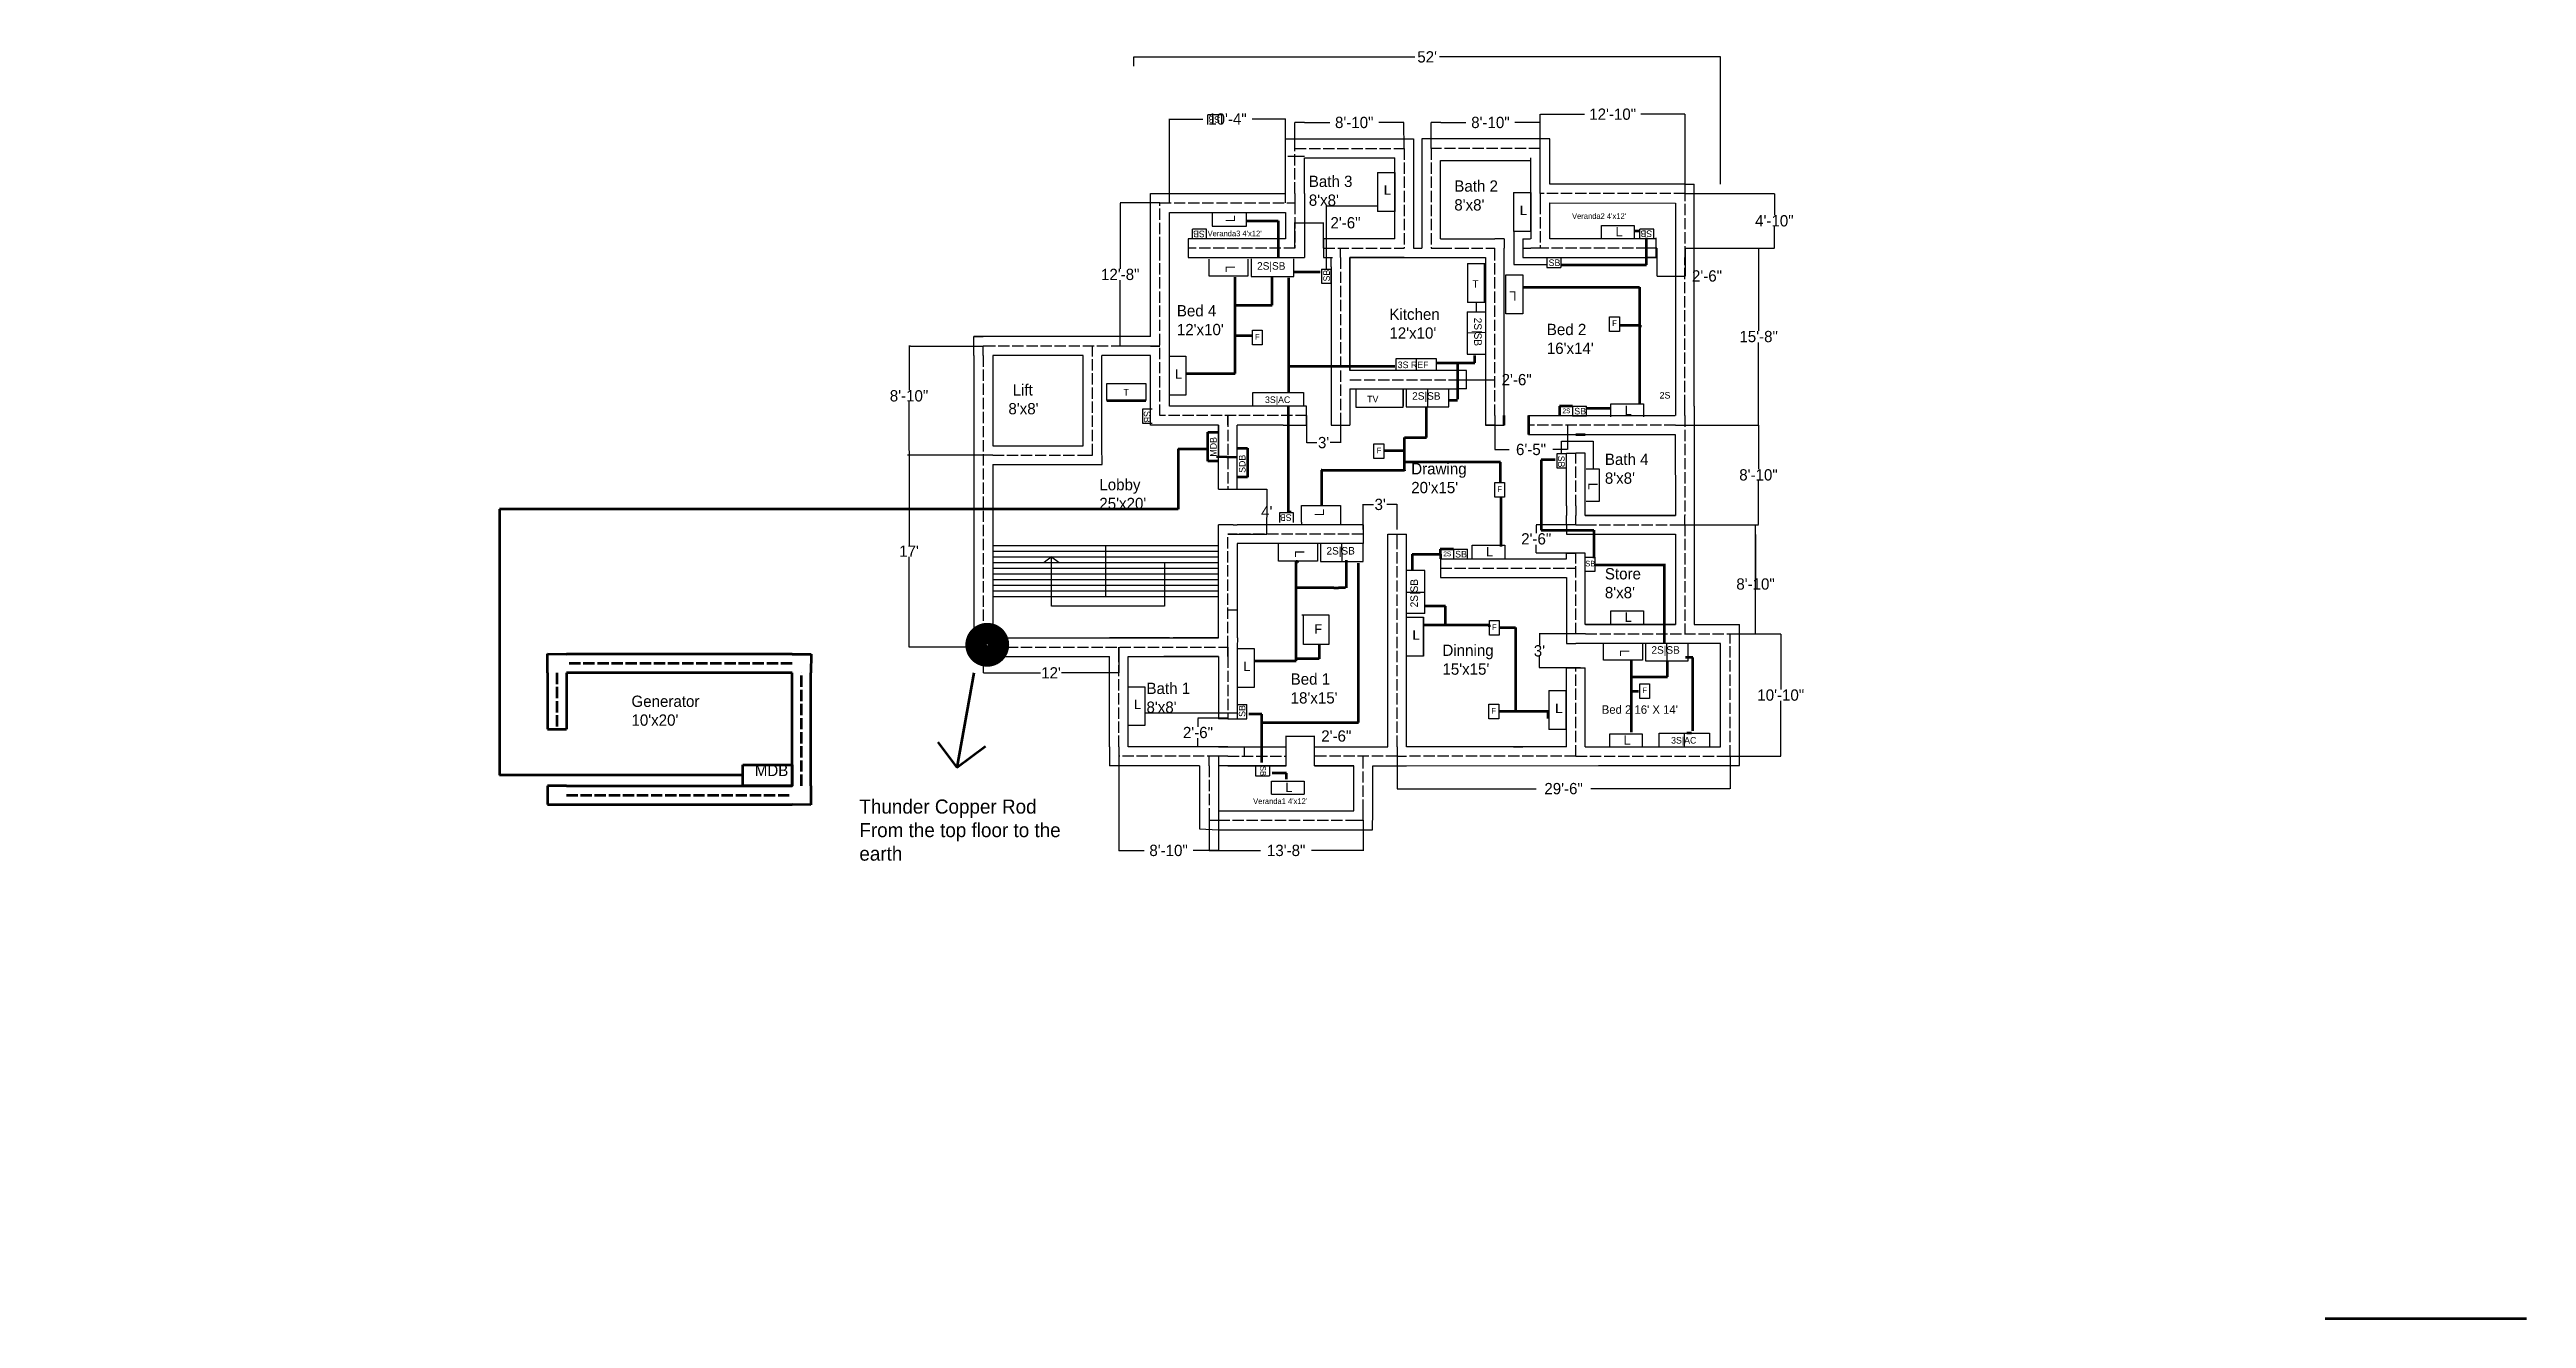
# Model space of a CAD drawing. Header units: feet. Extents: x -1711 to 923, y -769 to 580.
import ezdxf

# ---------------------------------------------------------------- set-up
doc = ezdxf.new("R2010")
doc.units = ezdxf.units.FT
doc.header["$MEASUREMENT"] = 0
doc.linetypes.add('ACAD_ISO02W100', pattern=[15, 12, -3])
doc.dimstyles.get("Standard").update_dxf_attribs({"dimtxt": 12, "dimasz": 0.18, "dimexe": 0.18, "dimexo": 0.0625, "dimgap": 0.09, "dimtad": 0, "dimtih": 1, "dimtoh": 1, "dimdec": 0, "dimzin": 0, "dimdsep": 46, "dimlunit": 3, "dimtxsty": 'Standard', "dimcen": 0.09, "dimadec": 0, "dimazin": 0, "dimtfac": 1, "dimtdec": 0, "dimtofl": 0, "dimtmove": 0, "dimatfit": 3, "dimfxl": 1, "dimtolj": 1, "dimtzin": 0, "dimarcsym": 0})

msp = doc.modelspace()

# ---------------------------------------------------------------- texts
at = {"attachment_point": 1}
for s, insert, char_height, width, rotation in [('SB', (-466.5, 501.7), 7, 21.035, 180), ('L', (-460.6, 396.2), 10, 60.312, 90), ('SB', (-482.8, 380.1), 7, 21.035, 180), ('SB', (-7.1, 380.3), 7, 21.035, 180), ('L', (-450.7, 350), 10, 60.312, 270), ('SB', (-356.8, 333.1), 7, 21.035, 90), ('L', (-151.5, 312.6), 10, 60.312, 180), ('2S|SB', (-188.4, 294.6), 8, 116.245, 270), ('SB', (-540.6, 195.5), 7, 21.035, 270), ('SB', (-89.9, 198.8), 7, 21.035, 359.8552), ('SB', (-100.2, 147.9), 7, 21.035, 270), ('L', (-65.1, 119.2), 10, 38.115, 270), ('SB', (-390.4, 78.7), 7, 21.035, 180), ('L', (-366, 83.8), 10, 60.312, 90), ('L', (-376.9, 47.4), 10, 60.312, 270), ('SB', (-216.6, 46.8), 7, 21.035, 359.8552), ('2S|SB', (-264.2, -13.2), 8, 116.245, 90), ('L', (-31.4, -58), 10, 60.312, 270), ('SB', (-446.6, -129.6), 7, 21.035, 90), ('SB', (-417.8, -181.7), 6, 18.938, 270)]:
    msp.add_mtext(s, dxfattribs=dict(at, insert=insert, char_height=char_height, width=width, rotation=rotation))
for s, insert, char_height, width in [("Bath 3\\P8'x8'", (-372.2, 445.5), 12, 101.878), ('L', (-292.5, 435.2), 10, 60.312), ('L', (-292, 435.2), 10, 60.312), ("Bath 2\\P8'x8'", (-217.5, 440.5), 12, 101.878), ('L', (-148, 413.7), 10, 60.312), ('L', (-147.5, 413.7), 10, 60.312), ("Veranda2 4'x12'", (-92.3, 405.6), 6, 253.233), ("Veranda3 4'x12'", (-479.8, 387.1), 6, 253.233), ('L', (-46, 391.1), 10, 38.115), ('2S|SB', (-427.2, 353.6), 8, 116.245), ('SB', (-117.2, 356.5), 7, 21.035), ('T', (-198.1, 334.4), 8, 61.715), ("Bed 4\\P12'x10'", (-512.5, 308), 12, 101.878), ("Kitchen\\P12'x10'", (-286.5, 304.3), 12, 101.878), ('F', (-49.6, 291.7), 6, 72.769), ('F', (-429.4, 277.4), 6, 72.769), ("Bed 2\\P16'x14'", (-119.1, 288.1), 12, 101.878), ('L', (-514.4, 239.7), 10, 60.312), ('3S REF', (-277.7, 248), 7, 60.477), (" Lift\\P8'x8'", (-691.6, 223.9), 12, 101.878), ('3S|AC', (-418.8, 210.9), 7, 56.418), ('TV', (-310.1, 211.6), 7, 32.343), ('2S|SB', (-262.3, 215.4), 8, 116.245), ('L', (-36.3, 201.2), 10, 38.115), ('F', (-300.1, 156.5), 6, 72.769), ("Drawing\\P20'x15'", (-263.3, 140.1), 12, 101.878), ("Bath 4\\P8'x8'", (-57.4, 150.1), 12, 101.878), ("Lobby\\P25'x20'", (-594.9, 123.2), 12, 101.878), ('F', (-171.7, 115.4), 6, 72.769), ('2S|SB', (-353.4, 50.9), 8, 116.245), ('L', (-183.8, 51.1), 10, 38.115), ('SB', (-78.3, 36.3), 6, 18.938), ("Store\\P8'x8'", (-57.4, 28.5), 12, 101.878), ('L', (-36.3, -18.6), 10, 38.115), ('F', (-366.2, -31.2), 10, 76.337), ('L', (-262.1, -37.7), 10, 60.312), ('L', (-261.6, -37.7), 10, 60.312), ("Dinning\\P15'x15'", (-230.1, -52.8), 12, 101.878), ('F', (-177.4, -31.2), 6, 72.769), ('L', (-441.7, -70.8), 10, 60.312), ('2S|SB', (-7.9, -54.5), 8, 116.245), ("Bath 1\\P8'x8'", (-544.8, -93.3), 12, 101.878), ("Bed 1\\P18'x15'", (-391.5, -83.4), 12, 101.878), ('F', (-17.6, -98.4), 6, 72.769), ('L', (-558.1, -111.3), 10, 60.312), ('L', (-558.1, -111.3), 10, 60.312), ('F', (-178, -120.1), 6, 72.769), ('L', (-110.3, -115.6), 10, 60.312), ('L', (-109.8, -115.6), 10, 60.312), ("Bed 2 16' X 14'", (-60.7, -117.3), 9, 168.576), ('L', (-37.5, -149.3), 10, 38.115), ('3S|AC', (13, -151), 7, 56.418), ('L', (-397.1, -199.6), 10, 38.115), ("Veranda1 4'x12'", (-431.4, -216.2), 6, 253.233)]:
    msp.add_mtext(s, dxfattribs=dict(at, insert=insert, char_height=char_height, width=width))
at = {"color": 5, "lineweight": 158, "attachment_point": 1}
for s, insert, char_height, width in [('            LEGEND', (-1712.1, 367), 0.2, 415.93), ('{\\C7;T}', (-569.3, 218.8), 7, 115.991), ('{\\C7;2S}', (0.8, 215.7), 7, 42.448), ('{\\C7;2S}', (-102.5, 198.1), 5, 44.281), ('{\\C7;2S}', (-229.2, 46.1), 5, 44.281), ('\\pt135;{\\C7;Thunder Copper Rod\\PFrom the top floor to the earth}', (-850.1, -217.4), 15, 234.736)]:
    msp.add_mtext(s, dxfattribs=dict(at, insert=insert, char_height=char_height, width=width))
at = {"color": 5, "lineweight": 106, "char_height": 7, "attachment_point": 1, "rotation": 90}
for s, insert, width in [('{\\C7;MDB}', (-477.2, 147), 47.348), ('{\\C7;SDB}', (-446.5, 129.7), 88.526)]:
    msp.add_mtext(s, dxfattribs=dict(at, insert=insert, width=width))
at = {"lineweight": 158, "char_height": 12, "attachment_point": 1}
for s, insert, width in [("Generator\\P10'x20'", (-1092.4, -107), 153), ('MDB', (-961.3, -180.5), 39.649)]:
    msp.add_mtext(s, dxfattribs=dict(at, insert=insert, width=width))

# ---------------------------------------------------------------- blocks, each defined once
blk = doc.blocks.new('*D1')
at = {"color": 0, "lineweight": -2}
for p, q in [((-386.9, 368.6), (-386.9, 395.6)), ((-386.7, 395.4), (-356.6, 395.4)), ((-356.5, 368.6), (-356.5, 395.6)), ((-356.5, 395.4), (-356.3, 395.4))]:
    blk.add_line(p, q, dxfattribs=at)
at = {"color": 0}
for points in [[(-386.7, 395.4), (-386.7, 395.4), (-386.9, 395.4)], [(-356.6, 395.4), (-356.6, 395.4), (-356.5, 395.4)]]:
    blk.add_solid(points, dxfattribs=at)
at = {"layer": 'Defpoints', "color": 0}
for p in [(-356.5, 395.4), (-386.9, 368.5), (-356.5, 368.5)]:
    blk.add_point(p, dxfattribs=at)
at = {"color": 0, "insert": (-333.2, 395.4), "char_height": 12, "attachment_point": 5}
blk.add_mtext('\\A1;2\'-6"', dxfattribs=at)
blk = doc.blocks.new('*D2')
at = {"color": 0, "lineweight": -2}
for p, q in [((-458.2, 112.5), (-416.7, 112.5)), ((-416.9, 112.3), (-416.9, 94.6)), ((-416.9, 64.7), (-416.9, 82.4)), ((-458.2, 64.5), (-416.7, 64.5))]:
    blk.add_line(p, q, dxfattribs=at)
at = {"color": 0}
for points in [[(-416.9, 112.3), (-416.8, 112.3), (-416.9, 112.5)], [(-416.9, 64.7), (-416.8, 64.7), (-416.9, 64.5)]]:
    blk.add_solid(points, dxfattribs=at)
at = {"layer": 'Defpoints', "color": 0}
for p in [(-458.3, 112.5), (-458.3, 64.5), (-416.9, 64.5)]:
    blk.add_point(p, dxfattribs=at)
at = {"color": 0, "insert": (-416.9, 88.5), "char_height": 12, "attachment_point": 5}
blk.add_mtext("\\A1;4'", dxfattribs=at)
blk = doc.blocks.new('*D3')
at = {"color": 0, "lineweight": -2}
for p, q in [((-520.5, 416.6), (-520.5, 505.9)), ((-520.3, 505.7), (-484.8, 505.7)), ((-397.1, 505.7), (-432.6, 505.7)), ((-396.9, 416.6), (-396.9, 505.9))]:
    blk.add_line(p, q, dxfattribs=at)
at = {"color": 0}
for points in [[(-520.3, 505.7), (-520.3, 505.7), (-520.5, 505.7)], [(-397.1, 505.7), (-397.1, 505.7), (-396.9, 505.7)]]:
    blk.add_solid(points, dxfattribs=at)
at = {"layer": 'Defpoints', "color": 0}
for p in [(-396.9, 505.7), (-520.5, 416.5), (-396.9, 416.5)]:
    blk.add_point(p, dxfattribs=at)
at = {"color": 0, "insert": (-458.7, 505.7), "char_height": 12, "attachment_point": 5}
blk.add_mtext('\\A1;10\'-4"', dxfattribs=at)
blk = doc.blocks.new('*D4')
at = {"color": 0, "lineweight": -2}
for p, q in [((-126.1, 426.6), (-126.1, 511)), ((-126, 510.8), (-79.2, 510.8)), ((27.7, 510.8), (-19, 510.8)), ((27.9, 426.6), (27.9, 511))]:
    blk.add_line(p, q, dxfattribs=at)
at = {"color": 0}
for points in [[(-126, 510.8), (-126, 510.7), (-126.1, 510.8)], [(27.7, 510.8), (27.7, 510.7), (27.9, 510.8)]]:
    blk.add_solid(points, dxfattribs=at)
at = {"layer": 'Defpoints', "color": 0}
for p in [(27.9, 510.8), (-126.1, 426.5), (27.9, 426.5)]:
    blk.add_point(p, dxfattribs=at)
at = {"color": 0, "insert": (-49.1, 510.8), "char_height": 12, "attachment_point": 5}
blk.add_mtext('\\A1;12\'-10"', dxfattribs=at)
blk = doc.blocks.new('*D5')
at = {"color": 0, "lineweight": -2}
for p, q in [((22.8, 180.5), (106.1, 180.5)), ((105.9, 180.3), (105.9, 133.6)), ((105.9, 74.7), (105.9, 121.4)), ((27.8, 74.5), (106.1, 74.5))]:
    blk.add_line(p, q, dxfattribs=at)
at = {"color": 0}
for points in [[(105.9, 180.3), (106, 180.3), (105.9, 180.5)], [(105.9, 74.7), (106, 74.7), (105.9, 74.5)]]:
    blk.add_solid(points, dxfattribs=at)
at = {"layer": 'Defpoints', "color": 0}
for p in [(22.8, 180.5), (27.7, 74.5), (105.9, 74.5)]:
    blk.add_point(p, dxfattribs=at)
at = {"color": 0, "insert": (105.9, 127.5), "char_height": 12, "attachment_point": 5}
blk.add_mtext('\\A1;8\'-10"', dxfattribs=at)
blk = doc.blocks.new('*D6')
at = {"color": 0, "lineweight": -2}
for p, q in [((75.8, -41.5), (129.8, -41.5)), ((129.6, -41.7), (129.6, -100.4)), ((129.6, -171.3), (129.6, -112.6)), ((75.8, -171.5), (129.8, -171.5))]:
    blk.add_line(p, q, dxfattribs=at)
at = {"color": 0}
for points in [[(129.6, -41.7), (129.6, -41.7), (129.6, -41.5)], [(129.6, -171.3), (129.6, -171.3), (129.6, -171.5)]]:
    blk.add_solid(points, dxfattribs=at)
at = {"layer": 'Defpoints', "color": 0}
for p in [(75.7, -41.5), (75.7, -171.5), (129.6, -171.5)]:
    blk.add_point(p, dxfattribs=at)
at = {"color": 0, "insert": (129.6, -106.5), "char_height": 12, "attachment_point": 5}
blk.add_mtext('\\A1;10\'-10"', dxfattribs=at)
blk = doc.blocks.new('*D7')
at = {"color": 0, "lineweight": -2}
for p, q in [((-530.5, 416.5), (-572.9, 416.5)), ((-572.7, 416.3), (-572.7, 346.6)), ((-572.7, 264.7), (-572.7, 334.4)), ((-530.5, 264.5), (-572.9, 264.5))]:
    blk.add_line(p, q, dxfattribs=at)
at = {"color": 0}
for points in [[(-572.7, 416.3), (-572.7, 416.3), (-572.7, 416.5)], [(-572.7, 264.7), (-572.7, 264.7), (-572.7, 264.5)]]:
    blk.add_solid(points, dxfattribs=at)
at = {"layer": 'Defpoints', "color": 0}
for p in [(-530.5, 416.5), (-572.7, 264.5), (-530.5, 264.5)]:
    blk.add_point(p, dxfattribs=at)
at = {"color": 0, "insert": (-572.7, 340.5), "char_height": 12, "attachment_point": 5}
blk.add_mtext('\\A1;12\'-8"', dxfattribs=at)
blk = doc.blocks.new('*D8')
at = {"color": 0, "lineweight": -2}
for p, q in [((-718.4, -55.5), (-718.4, -82.9)), ((-574.3, -55.5), (-574.3, -82.9)), ((-718.2, -82.8), (-657.4, -82.8)), ((-574.5, -82.8), (-635.3, -82.8))]:
    blk.add_line(p, q, dxfattribs=at)
at = {"color": 0}
for points in [[(-718.2, -82.7), (-718.2, -82.8), (-718.4, -82.8)], [(-574.5, -82.7), (-574.5, -82.8), (-574.3, -82.8)]]:
    blk.add_solid(points, dxfattribs=at)
at = {"layer": 'Defpoints', "color": 0}
for p in [(-718.4, -55.5), (-574.3, -55.5), (-574.3, -82.8)]:
    blk.add_point(p, dxfattribs=at)
at = {"color": 0, "insert": (-646.3, -82.8), "char_height": 12, "attachment_point": 5}
blk.add_mtext("\\A1;12'", dxfattribs=at)
blk = doc.blocks.new('*D9')
at = {"color": 0, "lineweight": -2}
for p, q in [((-278.3, -171.5), (-278.3, -206)), ((75.7, -171.5), (75.7, -206)), ((-278.1, -205.9), (-130.4, -205.9)), ((75.5, -205.9), (-72.2, -205.9))]:
    blk.add_line(p, q, dxfattribs=at)
at = {"color": 0}
for points in [[(-278.1, -205.8), (-278.1, -205.9), (-278.3, -205.9)], [(75.5, -205.8), (75.5, -205.9), (75.7, -205.9)]]:
    blk.add_solid(points, dxfattribs=at)
at = {"layer": 'Defpoints', "color": 0}
for p in [(-278.3, -171.5), (75.7, -171.5), (75.7, -205.9)]:
    blk.add_point(p, dxfattribs=at)
at = {"color": 0, "insert": (-101.3, -205.9), "char_height": 12, "attachment_point": 5}
blk.add_mtext('\\A1;29\'-6"', dxfattribs=at)
blk = doc.blocks.new('*D10')
at = {"color": 0, "lineweight": -2}
for p, q in [((-478.3, -234.5), (-478.3, -271.8)), ((-314.3, -239.5), (-314.3, -271.8)), ((-478.1, -271.6), (-423.4, -271.6)), ((-314.5, -271.6), (-369.2, -271.6))]:
    blk.add_line(p, q, dxfattribs=at)
at = {"color": 0}
for points in [[(-478.1, -271.6), (-478.1, -271.7), (-478.3, -271.6)], [(-314.5, -271.6), (-314.5, -271.7), (-314.3, -271.6)]]:
    blk.add_solid(points, dxfattribs=at)
at = {"layer": 'Defpoints', "color": 0}
for p in [(-478.3, -234.5), (-314.3, -239.5), (-478.3, -271.6)]:
    blk.add_point(p, dxfattribs=at)
at = {"color": 0, "insert": (-396.3, -271.6), "char_height": 12, "attachment_point": 5}
blk.add_mtext('\\A1;13\'-8"', dxfattribs=at)
blk = doc.blocks.new('*D11')
at = {"color": 0, "lineweight": -2}
for p, q in [((-314.3, 69.6), (-314.3, 96.3)), ((-314.1, 96.1), (-303.4, 96.1)), ((-278.5, 96.1), (-289.2, 96.1)), ((-278.3, 69.6), (-278.3, 96.3))]:
    blk.add_line(p, q, dxfattribs=at)
at = {"color": 0}
for points in [[(-314.1, 96.1), (-314.1, 96.1), (-314.3, 96.1)], [(-278.5, 96.1), (-278.5, 96.1), (-278.3, 96.1)]]:
    blk.add_solid(points, dxfattribs=at)
at = {"layer": 'Defpoints', "color": 0}
for p in [(-278.3, 96.1), (-314.3, 69.5), (-278.3, 69.5)]:
    blk.add_point(p, dxfattribs=at)
at = {"color": 0, "insert": (-296.3, 96.1), "char_height": 12, "attachment_point": 5}
blk.add_mtext("\\A1;3'", dxfattribs=at)
blk = doc.blocks.new('*D12')
at = {"color": 0, "lineweight": -2}
for p, q in [((-374.5, 190.5), (-374.5, 161.7)), ((-338.5, 190.5), (-338.5, 161.7)), ((-374.3, 161.8), (-363.5, 161.8)), ((-338.6, 161.8), (-349.4, 161.8))]:
    blk.add_line(p, q, dxfattribs=at)
at = {"color": 0}
for points in [[(-374.3, 161.9), (-374.3, 161.8), (-374.5, 161.8)], [(-338.6, 161.9), (-338.6, 161.8), (-338.5, 161.8)]]:
    blk.add_solid(points, dxfattribs=at)
at = {"layer": 'Defpoints', "color": 0}
for p in [(-374.5, 190.5), (-338.5, 190.5), (-338.5, 161.8)]:
    blk.add_point(p, dxfattribs=at)
at = {"color": 0, "insert": (-356.5, 161.8), "char_height": 12, "attachment_point": 5}
blk.add_mtext("\\A1;3'", dxfattribs=at)
blk = doc.blocks.new('*D13')
at = {"color": 0, "lineweight": -2}
for p, q in [((-204.5, 228.8), (-204.5, 228.9)), ((-204.3, 228.7), (-174.6, 228.7)), ((-174.5, 228.8), (-174.5, 228.9)), ((-174.5, 228.7), (-174.3, 228.7))]:
    blk.add_line(p, q, dxfattribs=at)
at = {"color": 0}
for points in [[(-204.3, 228.8), (-204.3, 228.7), (-204.5, 228.7)], [(-174.6, 228.8), (-174.6, 228.7), (-174.5, 228.7)]]:
    blk.add_solid(points, dxfattribs=at)
at = {"layer": 'Defpoints', "color": 0}
for p in [(-204.5, 228.7), (-174.5, 228.7), (-174.5, 228.7)]:
    blk.add_point(p, dxfattribs=at)
at = {"color": 0, "insert": (-151.2, 228.7), "char_height": 12, "attachment_point": 5}
blk.add_mtext('\\A1;2\'-6"', dxfattribs=at)
blk = doc.blocks.new('*D14')
at = {"color": 0, "lineweight": -2}
for p, q in [((-718.4, 148.5), (-797.4, 148.5)), ((-797.3, 148.3), (-797.3, 52.6)), ((-797.3, -55.3), (-797.3, 40.4)), ((-718.4, -55.5), (-797.4, -55.5))]:
    blk.add_line(p, q, dxfattribs=at)
at = {"color": 0}
for points in [[(-797.3, 148.3), (-797.2, 148.3), (-797.3, 148.5)], [(-797.3, -55.3), (-797.2, -55.3), (-797.3, -55.5)]]:
    blk.add_solid(points, dxfattribs=at)
at = {"layer": 'Defpoints', "color": 0}
for p in [(-718.3, 148.5), (-797.3, -55.5), (-718.3, -55.5)]:
    blk.add_point(p, dxfattribs=at)
at = {"color": 0, "insert": (-797.3, 46.5), "char_height": 12, "attachment_point": 5}
blk.add_mtext("\\A1;17'", dxfattribs=at)
blk = doc.blocks.new('*D15')
at = {"color": 0, "lineweight": -2}
for p, q in [((-83.2, -41.5), (-127.2, -41.5)), ((-127, -41.7), (-127, -53.4)), ((-83.2, -77.5), (-127.2, -77.5)), ((-127, -77.3), (-127, -65.6))]:
    blk.add_line(p, q, dxfattribs=at)
at = {"color": 0}
for points in [[(-127.1, -41.7), (-127, -41.7), (-127, -41.5)], [(-127.1, -77.3), (-127, -77.3), (-127, -77.5)]]:
    blk.add_solid(points, dxfattribs=at)
at = {"layer": 'Defpoints', "color": 0}
for p in [(-83.1, -41.5), (-127, -77.5), (-83.1, -77.5)]:
    blk.add_point(p, dxfattribs=at)
at = {"color": 0, "insert": (-127, -59.5), "char_height": 12, "attachment_point": 5}
blk.add_mtext("\\A1;3'", dxfattribs=at)
blk = doc.blocks.new('*D16')
at = {"color": 0, "lineweight": -2}
for p, q in [((-2.1, 368.4), (-2.1, 338.7)), ((27.9, 368.4), (27.9, 338.7)), ((-1.9, 338.9), (27.7, 338.9)), ((27.9, 338.9), (28.1, 338.9))]:
    blk.add_line(p, q, dxfattribs=at)
at = {"color": 0}
for points in [[(-1.9, 338.9), (-1.9, 338.9), (-2.1, 338.9)], [(27.7, 338.9), (27.7, 338.9), (27.9, 338.9)]]:
    blk.add_solid(points, dxfattribs=at)
at = {"layer": 'Defpoints', "color": 0}
for p in [(-2.1, 368.5), (27.9, 368.5), (27.9, 338.9)]:
    blk.add_point(p, dxfattribs=at)
at = {"color": 0, "insert": (51.2, 338.9), "char_height": 12, "attachment_point": 5}
blk.add_mtext('\\A1;2\'-6"', dxfattribs=at)
blk = doc.blocks.new('*D17')
at = {"color": 0, "lineweight": -2}
for p, q in [((28, 426.5), (123, 426.5)), ((122.8, 426.3), (122.8, 403.6)), ((122.8, 368.7), (122.8, 391.4)), ((28, 368.5), (123, 368.5))]:
    blk.add_line(p, q, dxfattribs=at)
at = {"color": 0}
for points in [[(122.8, 426.3), (122.9, 426.3), (122.8, 426.5)], [(122.8, 368.7), (122.9, 368.7), (122.8, 368.5)]]:
    blk.add_solid(points, dxfattribs=at)
at = {"layer": 'Defpoints', "color": 0}
for p in [(27.9, 426.5), (27.9, 368.5), (122.8, 368.5)]:
    blk.add_point(p, dxfattribs=at)
at = {"color": 0, "insert": (122.8, 397.5), "char_height": 12, "attachment_point": 5}
blk.add_mtext('\\A1;4\'-10"', dxfattribs=at)
blk = doc.blocks.new('*D18')
at = {"color": 0, "lineweight": -2}
for p, q in [((28, 368.4), (106.3, 368.4)), ((106.1, 368.2), (106.1, 280.6)), ((106.1, 180.7), (106.1, 268.4)), ((28, 180.5), (106.3, 180.5))]:
    blk.add_line(p, q, dxfattribs=at)
at = {"color": 0}
for points in [[(106.1, 368.2), (106.2, 368.2), (106.1, 368.4)], [(106.1, 180.7), (106.2, 180.7), (106.1, 180.5)]]:
    blk.add_solid(points, dxfattribs=at)
at = {"layer": 'Defpoints', "color": 0}
for p in [(27.9, 368.4), (27.9, 180.5), (106.1, 180.5)]:
    blk.add_point(p, dxfattribs=at)
at = {"color": 0, "insert": (106.1, 274.5), "char_height": 12, "attachment_point": 5}
blk.add_mtext('\\A1;15\'-8"', dxfattribs=at)
blk = doc.blocks.new('*D19')
at = {"color": 0, "lineweight": -2}
for p, q in [((-88.4, 74.5), (-130.6, 74.5)), ((-130.4, 74.3), (-130.4, 65.6)), ((-130.4, 44.7), (-130.4, 53.4)), ((-88.4, 44.5), (-130.6, 44.5))]:
    blk.add_line(p, q, dxfattribs=at)
at = {"color": 0}
for points in [[(-130.4, 74.3), (-130.4, 74.3), (-130.4, 74.5)], [(-130.4, 44.7), (-130.4, 44.7), (-130.4, 44.5)]]:
    blk.add_solid(points, dxfattribs=at)
at = {"layer": 'Defpoints', "color": 0}
for p in [(-88.3, 74.5), (-130.4, 44.5), (-88.3, 44.5)]:
    blk.add_point(p, dxfattribs=at)
at = {"color": 0, "insert": (-130.4, 59.5), "char_height": 12, "attachment_point": 5}
blk.add_mtext('\\A1;2\'-6"', dxfattribs=at)
blk = doc.blocks.new('*D20')
at = {"color": 0, "lineweight": -2}
for p, q in [((-795.6, 264.5), (-797.4, 264.5)), ((-797.3, 264.3), (-797.3, 217.6)), ((-797.3, 158.7), (-797.3, 205.4)), ((-797.3, 158.5), (-797.4, 158.5))]:
    blk.add_line(p, q, dxfattribs=at)
at = {"color": 0}
for points in [[(-797.3, 264.3), (-797.2, 264.3), (-797.3, 264.5)], [(-797.3, 158.7), (-797.2, 158.7), (-797.3, 158.5)]]:
    blk.add_solid(points, dxfattribs=at)
at = {"layer": 'Defpoints', "color": 0}
for p in [(-795.6, 264.5), (-797.3, 158.5), (-797.3, 158.5)]:
    blk.add_point(p, dxfattribs=at)
at = {"color": 0, "insert": (-797.3, 211.5), "char_height": 12, "attachment_point": 5}
blk.add_mtext('\\A1;8\'-10"', dxfattribs=at)
blk = doc.blocks.new('*D21')
at = {"color": 0, "lineweight": -2}
for p, q in [((-574.3, -171.5), (-574.3, -271.8)), ((-468.3, -171.5), (-468.3, -271.8)), ((-574.1, -271.6), (-547.4, -271.6)), ((-468.5, -271.6), (-495.2, -271.6))]:
    blk.add_line(p, q, dxfattribs=at)
at = {"color": 0}
for points in [[(-574.1, -271.6), (-574.1, -271.7), (-574.3, -271.6)], [(-468.5, -271.6), (-468.5, -271.7), (-468.3, -271.6)]]:
    blk.add_solid(points, dxfattribs=at)
at = {"layer": 'Defpoints', "color": 0}
for p in [(-574.3, -171.5), (-468.3, -171.5), (-468.3, -271.6)]:
    blk.add_point(p, dxfattribs=at)
at = {"color": 0, "insert": (-521.3, -271.6), "char_height": 12, "attachment_point": 5}
blk.add_mtext('\\A1;8\'-10"', dxfattribs=at)
blk = doc.blocks.new('*D22')
at = {"color": 0, "lineweight": -2}
for p, q in [((102.8, 64.5), (102.9, 64.5)), ((102.8, 64.3), (102.8, 17.6)), ((102.8, -41.3), (102.8, 5.4)), ((102.7, -41.5), (102.6, -41.5))]:
    blk.add_line(p, q, dxfattribs=at)
at = {"color": 0}
for points in [[(102.7, 64.3), (102.8, 64.3), (102.8, 64.5)], [(102.7, -41.3), (102.8, -41.3), (102.8, -41.5)]]:
    blk.add_solid(points, dxfattribs=at)
at = {"layer": 'Defpoints', "color": 0}
for p in [(102.8, 64.5), (102.8, -41.5), (102.8, -41.5)]:
    blk.add_point(p, dxfattribs=at)
at = {"color": 0, "insert": (102.8, 11.5), "char_height": 12, "attachment_point": 5}
blk.add_mtext('\\A1;8\'-10"', dxfattribs=at)
blk = doc.blocks.new('*D23')
at = {"color": 0, "lineweight": -2}
for p, q in [((-376.9, 502.1), (-376.9, 502.2)), ((-376.7, 502), (-350, 502)), ((-271.1, 502), (-297.8, 502)), ((-270.9, 502.1), (-270.9, 502.2))]:
    blk.add_line(p, q, dxfattribs=at)
at = {"color": 0}
for points in [[(-376.7, 502), (-376.7, 502), (-376.9, 502)], [(-271.1, 502), (-271.1, 502), (-270.9, 502)]]:
    blk.add_solid(points, dxfattribs=at)
at = {"layer": 'Defpoints', "color": 0}
for p in [(-376.9, 502), (-376.9, 502), (-270.9, 502)]:
    blk.add_point(p, dxfattribs=at)
at = {"color": 0, "insert": (-323.9, 502), "char_height": 12, "attachment_point": 5}
blk.add_mtext('\\A1;8\'-10"', dxfattribs=at)
blk = doc.blocks.new('*D24')
at = {"color": 0, "lineweight": -2}
for p, q in [((-232.1, 502.1), (-232.1, 502.2)), ((-232, 502), (-205.2, 502)), ((-126.3, 502), (-153, 502)), ((-126.1, 502.1), (-126.1, 502.2))]:
    blk.add_line(p, q, dxfattribs=at)
at = {"color": 0}
for points in [[(-232, 502), (-232, 502), (-232.1, 502)], [(-126.3, 502), (-126.3, 502), (-126.1, 502)]]:
    blk.add_solid(points, dxfattribs=at)
at = {"layer": 'Defpoints', "color": 0}
for p in [(-232.1, 502), (-232.1, 502), (-126.1, 502)]:
    blk.add_point(p, dxfattribs=at)
at = {"color": 0, "insert": (-179.1, 502), "char_height": 12, "attachment_point": 5}
blk.add_mtext('\\A1;8\'-10"', dxfattribs=at)
blk = doc.blocks.new('*D25')
at = {"color": 0, "lineweight": -2}
for p, q in [((-396.3, -161.4), (-396.3, -149.8)), ((-396.1, -150), (-366.5, -150)), ((-366.3, -161.4), (-366.3, -149.8)), ((-366.3, -150), (-366.1, -150))]:
    blk.add_line(p, q, dxfattribs=at)
at = {"color": 0}
for points in [[(-396.1, -150), (-396.1, -150), (-396.3, -150)], [(-366.5, -150), (-366.5, -150), (-366.3, -150)]]:
    blk.add_solid(points, dxfattribs=at)
at = {"layer": 'Defpoints', "color": 0}
for p in [(-366.3, -150), (-396.3, -161.5), (-366.3, -161.5)]:
    blk.add_point(p, dxfattribs=at)
at = {"color": 0, "insert": (-343, -150), "char_height": 12, "attachment_point": 5}
blk.add_mtext('\\A1;2\'-6"', dxfattribs=at)
blk = doc.blocks.new('*D26')
at = {"color": 0, "lineweight": -2}
for p, q in [((-174.5, 180.5), (-174.5, 154.4)), ((-97.3, 180.5), (-97.3, 154.4)), ((-174.3, 154.5), (-159, 154.5)), ((-97.5, 154.5), (-112.8, 154.5))]:
    blk.add_line(p, q, dxfattribs=at)
at = {"color": 0}
for points in [[(-174.3, 154.6), (-174.3, 154.5), (-174.5, 154.5)], [(-97.5, 154.6), (-97.5, 154.5), (-97.3, 154.5)]]:
    blk.add_solid(points, dxfattribs=at)
at = {"layer": 'Defpoints', "color": 0}
for p in [(-174.5, 180.5), (-97.3, 180.5), (-97.3, 154.5)]:
    blk.add_point(p, dxfattribs=at)
at = {"color": 0, "insert": (-135.9, 154.5), "char_height": 12, "attachment_point": 5}
blk.add_mtext('\\A1;6\'-5"', dxfattribs=at)
blk = doc.blocks.new('*D27')
at = {"color": 0, "lineweight": -2}
for p, q in [((-458.4, -131), (-490.2, -131)), ((-490.1, -131.2), (-490.1, -140.2)), ((-490.1, -161.3), (-490.1, -152.3)), ((-458.4, -161.5), (-490.2, -161.5))]:
    blk.add_line(p, q, dxfattribs=at)
at = {"color": 0}
for points in [[(-490.1, -131.2), (-490, -131.2), (-490.1, -131)], [(-490.1, -161.3), (-490, -161.3), (-490.1, -161.5)]]:
    blk.add_solid(points, dxfattribs=at)
at = {"layer": 'Defpoints', "color": 0}
for p in [(-458.3, -131), (-490.1, -161.5), (-458.3, -161.5)]:
    blk.add_point(p, dxfattribs=at)
at = {"color": 0, "insert": (-490.1, -146.3), "char_height": 12, "attachment_point": 5}
blk.add_mtext('\\A1;2\'-6"', dxfattribs=at)
blk = doc.blocks.new('*D29')
at = {"color": 0, "lineweight": -2}
for p, q in [((-558.4, 562), (-558.4, 571.8)), ((-558.2, 571.7), (-259.4, 571.7)), ((65.5, 571.7), (-233.3, 571.7)), ((65.7, 436.6), (65.7, 571.8))]:
    blk.add_line(p, q, dxfattribs=at)
at = {"color": 0, "lineweight": 158}
for points in [[(-558.2, 571.7), (-558.2, 571.6), (-558.4, 571.7)], [(65.5, 571.7), (65.5, 571.6), (65.7, 571.7)]]:
    blk.add_solid(points, dxfattribs=at)
at = {"layer": 'Defpoints', "color": 0, "lineweight": 158}
for p in [(-558.4, 571.7), (-558.4, 561.9), (65.7, 436.5)]:
    blk.add_point(p, dxfattribs=at)
at = {"color": 0, "lineweight": 158, "insert": (-246.4, 571.7), "char_height": 12, "attachment_point": 5}
blk.add_mtext("\\A1;52'", dxfattribs=at)

# ---------------------------------------------------------------- dimensions: what is measured, and where the dimension line sits
at = {"lineweight": 158}
dim = msp.add_linear_dim(base=(-558.4, 571.7), p1=(65.7, 436.5), p2=(-558.4, 561.9), dimstyle='Standard', dxfattribs=at)
dim.commit()
dim.dimension.update_dxf_attribs({"geometry": '*D29', "text_midpoint": (-246.4, 571.7)})
for base, p1, p2, picture, middle in [((-396.9, 505.7), (-520.5, 416.5), (-396.9, 416.5), '*D3', (-458.7, 505.7)), ((-376.9, 502), (-270.9, 502), (-376.9, 502), '*D23', (-323.9, 502)), ((-232.1, 502), (-126.1, 502), (-232.1, 502), '*D24', (-179.1, 502)), ((-356.5, 395.4), (-386.9, 368.5), (-356.5, 368.5), '*D1', (-333.2, 395.4)), ((27.9, 338.9), (-2.1, 368.5), (27.9, 368.5), '*D16', (51.2, 338.9)), ((-338.5, 161.8), (-374.5, 190.5), (-338.5, 190.5), '*D12', (-356.5, 161.8)), ((-97.3, 154.5), (-174.5, 180.5), (-97.3, 180.5), '*D26', (-135.9, 154.5)), ((-574.3, -82.8), (-718.4, -55.5), (-574.3, -55.5), '*D8', (-646.3, -82.8)), ((-366.3, -150), (-396.3, -161.5), (-366.3, -161.5), '*D25', (-343, -150)), ((-468.3, -271.6), (-574.3, -171.5), (-468.3, -171.5), '*D21', (-521.3, -271.6)), ((75.7, -205.9), (-278.3, -171.5), (75.7, -171.5), '*D9', (-101.3, -205.9)), ((-478.3, -271.6), (-314.3, -239.5), (-478.3, -234.5), '*D10', (-396.3, -271.6))]:
    dim = msp.add_linear_dim(base=base, p1=p1, p2=p2, dimstyle='Standard')
    dim.commit()
    dim.dimension.update_dxf_attribs({"geometry": picture, "text_midpoint": middle})
for p1, p2, distance, picture, middle in [((-126.1, 426.5), (27.9, 426.5), 84.3, '*D4', (-49.1, 510.8)), ((27.9, 426.5), (27.9, 368.5), 94.9, '*D17', (122.8, 397.5)), ((-204.5, 228.7), (-174.5, 228.7), 0, '*D13', (-151.2, 228.7)), ((-314.3, 69.5), (-278.3, 69.5), 26.6, '*D11', (-296.3, 96.1))]:
    dim = msp.add_aligned_dim(p1=p1, p2=p2, distance=distance, dimstyle='Standard')
    dim.commit()
    dim.dimension.update_dxf_attribs({"geometry": picture, "text_midpoint": middle})
for base, p1, p2, picture, middle in [((-572.7, 264.5), (-530.5, 416.5), (-530.5, 264.5), '*D7', (-572.7, 340.5)), ((106.1, 180.5), (27.9, 368.4), (27.9, 180.5), '*D18', (106.1, 274.5)), ((-797.3, 158.5), (-795.6, 264.5), (-797.3, 158.5), '*D20', (-797.3, 211.5)), ((105.9, 74.5), (22.8, 180.5), (27.7, 74.5), '*D5', (105.9, 127.5)), ((-797.3, -55.5), (-718.3, 148.5), (-718.3, -55.5), '*D14', (-797.3, 46.5)), ((-416.9, 64.5), (-458.3, 112.5), (-458.3, 64.5), '*D2', (-416.9, 88.5)), ((-130.4, 44.5), (-88.3, 74.5), (-88.3, 44.5), '*D19', (-130.4, 59.5)), ((102.8, -41.5), (102.8, 64.5), (102.8, -41.5), '*D22', (102.8, 11.5)), ((129.6, -171.5), (75.7, -41.5), (75.7, -171.5), '*D6', (129.6, -106.5)), ((-490.0595, -161.4786), (-458.3114, -131.04), (-458.3114, -161.4786), '*D27', (-490.0595, -146.2593))]:
    dim = msp.add_linear_dim(base=base, p1=p1, p2=p2, angle=90, dimstyle='Standard')
    dim.commit()
    dim.dimension.update_dxf_attribs({"geometry": picture, "text_midpoint": middle})
dim = msp.add_linear_dim(base=(-127, -77.5), p1=(-83.1, -41.5), p2=(-83.1, -77.5), angle=90, dimstyle='Standard')
dim.commit()
dim.dimension.update_dxf_attribs({"geometry": '*D15', "text_midpoint": (-127, -59.5), "dimtype": 160})

# ---------------------------------------------------------------- linework, layer by layer
for p, q in [((-479.5, 499.9), (-479.5, 510.1)), ((-464.6, 510.1), (-479.5, 510.1)), ((-464.6, 499.9), (-464.6, 510.1)), ((-386.9, 474.5), (-386.9, 502)), ((-376.7, 502), (-386.9, 502)), ((-270.9, 474.5), (-271.1, 502)), ((-242.1, 474.5), (-242.1, 502)), ((-232, 502), (-242.1, 502)), ((-126.1, 474.5), (-126.3, 502)), ((-394.4, 466.1), (-376.9, 466.1)), ((-376.9, 426.5), (-376.9, 464.5)), ((-376.9, 464.5), (-280.9, 464.5)), ((-299.1, 449), (-281.1, 449)), ((-299.1, 449), (-299.1, 407.6)), ((-298.6, 449), (-280.6, 449)), ((-281.1, 449), (-281.1, 407.6)), ((-280.9, 378.5), (-280.9, 464.5)), ((-280.6, 449), (-280.6, 407.6)), ((-232.1, 378.5), (-232.1, 461.6)), ((-232.1, 461.6), (-136.1, 461.6)), ((-136.1, 426.5), (-136.1, 464.5)), ((-136.1, 464.5), (-136.1, 464.5)), ((-540.5, 368.5), (-540.5, 426.5)), ((-540.5, 426.5), (-396.9, 426.5)), ((-386.9, 426.5), (-386.9, 416.5)), ((-154.6, 427.5), (-136.6, 427.5)), ((-154.6, 427.5), (-154.6, 386.2)), ((-154.2, 427.5), (-136.2, 427.5)), ((-136.6, 427.5), (-136.6, 386.2)), ((-136.2, 427.5), (-136.2, 386.2)), ((-136.1, 426.5), (-136.1, 378.5)), ((-126.1, 426.5), (-126.1, 416.5)), ((27.9, 436.5), (37.7, 436.5)), ((37.7, 358.5), (37.7, 436.5)), ((-520.5, 368.5), (-520.5, 406.5)), ((-474.8, 406.5), (-474.8, 391.9)), ((-438.6, 391.9), (-438.6, 406.5)), ((-281.1, 407.6), (-299.1, 407.6)), ((-280.6, 407.6), (-298.6, 407.6)), ((-116.1, 416.5), (17.7, 416.4)), ((-116.1, 378.5), (-116.1, 416.5)), ((17.7, 416.4), (17.7, 190.5)), ((-500.5, 378.5), (-500.5, 358.5)), ((-495.8, 378.4), (-495.8, 388.6)), ((-480.9, 388.6), (-495.8, 388.6)), ((-480.9, 378.4), (-480.9, 388.6)), ((-474.8, 391.9), (-438.6, 391.9)), ((-280.9, 378.5), (-356.5, 378.5)), ((-356.5, 378.5), (-356.5, 358.5)), ((-232.1, 378.5), (-214.1, 378.5)), ((-214.1, 378.5), (-184.1, 378.5)), ((-164.5, 378.5), (-174.5, 378.5)), ((-164.5, 378.5), (-164.5, 368.5)), ((-136.6, 386.2), (-154.6, 386.2)), ((-136.2, 386.2), (-154.2, 386.2)), ((-144.5, 378.5), (-144.5, 368.5)), ((-12.1, 378.5), (-116.1, 378.5)), ((-60.9, 379), (-60.9, 392.7)), ((-60.9, 392.7), (-26.1, 392.7)), ((-26.1, 392.7), (-26.1, 379)), ((-20.1, 378.5), (-20.1, 388.7)), ((-5.2, 388.7), (-20.1, 388.7)), ((-2.9, 378.5), (-12.1, 378.5)), ((-5.2, 378.5), (-5.2, 388.7)), ((-2.9, 363.5), (-2.9, 379.5)), ((-520.5, 358.5), (-520.5, 368.5)), ((-500.5, 368.5), (-500.5, 358.5)), ((-478.2, 338.7), (-478.2, 356.7)), ((-436.9, 356.7), (-436.9, 338.7)), ((-433.6, 357.2), (-433.6, 338.2)), ((-388.3, 338.2), (-388.3, 357.2)), ((-376.9, 368.5), (-376.9, 358.5)), ((-358.6, 346.1), (-348.4, 346.1)), ((-358.6, 346.1), (-358.6, 331.2)), ((-356.5, 358.5), (-346.9, 358.5)), ((-348.5, 348.7), (-348.5, 358.5)), ((-348.4, 331.2), (-348.4, 346.1)), ((-338.5, 358.5), (-338.5, 368.5)), ((-280.9, 368.5), (-270.9, 368.5)), ((-260.9, 368.5), (-252.1, 368.5)), ((-242.1, 368.5), (-232.1, 368.5)), ((-214.1, 358.5), (-184.5, 358.5)), ((-203.6, 352.1), (-185.6, 352.1)), ((-203.6, 352.1), (-203.6, 310.8)), ((-203.1, 352.1), (-185.1, 352.1)), ((-185.6, 352.1), (-185.6, 310.8)), ((-185.1, 352.1), (-185.1, 310.8)), ((-184.5, 358.5), (-184.5, 180.5)), ((-174.5, 358.5), (-174.5, 368.5)), ((-164.5, 358.5), (-164.5, 368.5)), ((-144.5, 368.5), (-144.5, 358.5)), ((-136.1, 368.5), (-136.1, 368.5)), ((-119.1, 358.3), (-119.1, 348.1)), ((-119.1, 348.1), (-104.2, 348.1)), ((-104.2, 358.3), (-104.2, 348.1)), ((-2.1, 368.5), (-12.1, 368.5)), ((-12.1, 358.5), (-2.9, 358.5)), ((-2.9, 358.5), (-12.1, 358.5)), ((-2.9, 358.5), (-2.9, 368.5)), ((-2.9, 368.5), (-2.9, 363.5)), ((37.7, 200.5), (37.7, 358.5)), ((-436.9, 338.7), (-478.2, 338.7)), ((-433.6, 338.2), (-388.3, 338.2)), ((-358.6, 331.2), (-348.4, 331.2)), ((-162.8, 298.8), (-162.8, 340.1)), ((-162.8, 340.1), (-144.8, 340.1)), ((-144.8, 340.1), (-144.8, 298.8)), ((-203.8, 301), (-203.8, 255.7)), ((-203.8, 301), (-184.5, 301)), ((-185.6, 310.8), (-203.6, 310.8)), ((-185.1, 310.8), (-203.1, 310.8)), ((-144.8, 298.8), (-162.8, 298.8)), ((-52.4, 295.6), (-41.9, 295.6)), ((-52.4, 280), (-52.4, 295.6)), ((-41.9, 295.6), (-41.9, 280)), ((-795.6, 264.5), (-718.3, 264.5)), ((-708.3, 274.5), (-728.3, 274.5)), ((-728.3, 274.5), (-718.3, 274.5)), ((-728.3, 254.5), (-728.3, 274.5)), ((-718.3, 254.5), (-718.3, 264.5)), ((-708.3, 264.5), (-718.3, 264.5)), ((-540.5, 274.5), (-708.3, 274.5)), ((-540.5, 264.5), (-530.5, 264.5)), ((-432.2, 281.3), (-421.7, 281.3)), ((-432.2, 265.7), (-432.2, 281.3)), ((-421.7, 265.7), (-432.2, 265.7)), ((-421.7, 281.3), (-421.7, 265.7)), ((-184.8, 278.7), (-203.8, 278.3)), ((-41.9, 280), (-52.4, 280)), ((-728.3, 254.5), (-728.3, -45.5)), ((-708.3, 254.5), (-708.3, 158.5)), ((-708.3, 254.5), (-708.3, 158.5)), ((-708.3, 254.5), (-708.3, 158.5)), ((-612.3, 254.5), (-708.3, 254.5)), ((-612.3, 254.5), (-708.3, 254.5)), ((-612.3, 158.5), (-612.3, 254.5)), ((-540.5, 254.5), (-592.3, 254.5)), ((-592.3, 158.5), (-592.3, 254.5)), ((-521, 253.6), (-503, 253.6)), ((-503, 253.6), (-503, 212.2)), ((-279.4, 238.5), (-279.4, 251.4)), ((-279.4, 251.4), (-236.9, 251.4)), ((-258.2, 251.4), (-258.2, 238.5)), ((-236.9, 251.4), (-236.9, 238.5)), ((-204.5, 238.5), (-214.5, 238.5)), ((-204.5, 219), (-204.5, 238.5)), ((-203.8, 255.7), (-184.8, 255.7)), ((-586.8, 206.7), (-586.8, 224.7)), ((-586.8, 224.7), (-545.4, 224.7)), ((-545.4, 224.7), (-545.4, 206.7)), ((-503, 212.2), (-521, 212.2)), ((-431.6, 200.5), (-431.6, 215.1)), ((-431.6, 215.1), (-378, 215.1)), ((-378, 215.1), (-378, 200.5)), ((-328.5, 219), (-214.5, 219)), ((-322.2, 219.2), (-322.2, 199.4)), ((-272, 199.4), (-272, 219.2)), ((-271.9, 218.5), (-271.9, 200.5)), ((-268.7, 219), (-268.7, 200)), ((-245.9, 219), (-246, 200)), ((-223.3, 200), (-223.3, 219)), ((-204.5, 219), (-214.5, 219)), ((-538.9, 197.4), (-549.1, 197.4)), ((-549.1, 197.4), (-549.1, 182.5)), ((-374.5, 180.5), (-374.5, 200.5)), ((-374.5, 180.5), (-374.5, 190.5)), ((-348.5, 190.5), (-348.5, 180.5)), ((-338.5, 190.5), (-338.5, 180.5)), ((-322.2, 199.4), (-272, 199.4)), ((-268.7, 200), (-223.3, 200)), ((-138.5, 190.5), (-88.3, 190.5)), ((-91.8, 200.6), (-91.8, 190.4)), ((-91.8, 200.6), (-76.9, 200.6)), ((-91.8, 190.4), (-76.9, 190.3)), ((-88.3, 190.5), (-78.3, 190.5)), ((-78.3, 190.5), (17.5, 190.5)), ((-78.3, 190.5), (17.5, 190.5)), ((-76.9, 190.3), (-76.9, 200.6)), ((-51.1, 189.1), (-51.1, 202.9)), ((-51.1, 202.9), (-16.3, 202.9)), ((-16.3, 202.9), (-16.3, 189.1)), ((27.7, 190.5), (27.7, 200.5)), ((37.7, 200.5), (37.7, 84.5)), ((-797.4, 158.5), (-797.2, 148.3)), ((-797.3, 158.5), (-797.3, 175.4)), ((-708.3, 158.5), (-612.3, 158.5)), ((-591.9, 138.5), (-592.3, 158.5)), ((-549.1, 182.5), (-538.8, 182.5)), ((-468.3, 180.5), (-468.3, 146.5)), ((-468.3, 112.5), (-468.3, 180.5)), ((-448.3, 146.5), (-448.3, 180.5)), ((-399.4, 180.5), (-374.5, 180.5)), ((-348.5, 180.5), (-338.5, 180.5)), ((-338.5, 180.5), (-328.5, 180.5)), ((-302.9, 160.5), (-292.4, 160.5)), ((-302.9, 144.9), (-302.9, 160.5)), ((-292.4, 160.5), (-292.4, 144.9)), ((-174.5, 180.5), (-184.5, 180.5)), ((-184.5, 180.5), (-174.5, 180.5)), ((-174.5, 180.5), (-164.5, 180.5)), ((-138.5, 170.5), (-88.3, 170.5)), ((-78.3, 170.5), (17.5, 170.5)), ((17.5, 170.5), (17.7, 84.5)), ((-718.3, 148.5), (-799, 148.5)), ((-708.3, 148.5), (-718.3, 148.5)), ((-708.3, 138.5), (-612.3, 138.5)), ((-708.3, 138.5), (-708.3, -45.5)), ((-708.3, 138.5), (-708.3, -45.5)), ((-612.3, 148.5), (-602.3, 148.5)), ((-612.3, 138.5), (-591.9, 138.5)), ((-468.3, 112.5), (-468.3, 146.5)), ((-448.3, 112.5), (-448.3, 146.5)), ((-292.4, 144.9), (-302.9, 144.9)), ((-98.4, 149.8), (-108.6, 149.8)), ((-108.6, 149.8), (-108.6, 134.9)), ((-108.6, 134.9), (-98.3, 134.9)), ((-98.3, 94.5), (-98.3, 150.5)), ((-98.3, 150.5), (-88.3, 150.5)), ((-78.3, 150.5), (-88.3, 150.5)), ((-78.3, 84.5), (-78.3, 150.5)), ((-77.2, 134), (-63.5, 134)), ((-63.5, 134), (-63.5, 99.3)), ((-468.3, 112.5), (-448.3, 112.5)), ((-174.5, 119.4), (-164, 119.4)), ((-174.5, 103.8), (-174.5, 119.4)), ((-164, 119.4), (-164, 103.8)), ((-388.5, 87.1), (-403.4, 87.1)), ((-403.4, 87.1), (-403.4, 76.8)), ((-388.5, 76.9), (-388.5, 87.1)), ((-379.9, 77.2), (-379.9, 95.2)), ((-379.9, 95.2), (-338.5, 95.2)), ((-338.5, 95.2), (-338.5, 77.2)), ((-164, 103.8), (-174.5, 103.8)), ((-98.3, 94.5), (-98.3, 84.5)), ((-98.3, 74.5), (-98.3, 84.5)), ((-88.3, 74.5), (-88.3, 84.5)), ((17.7, 84.5), (-78.3, 84.5)), ((17.7, 84.5), (-78.3, 84.5)), ((17.7, 84.5), (-78.3, 84.5)), ((-78.3, 84.5), (17.7, 84.5)), ((-63.5, 99.3), (-77.2, 99.3)), ((27.7, 74.5), (27.7, 84.5)), ((37.7, 84.5), (37.7, -21.5)), ((-452.5, 74.5), (-468.3, 74.5)), ((-468.3, 64.5), (-468.3, 74.5)), ((-468.3, -45.5), (-468.3, 74.5)), ((-468.3, -45.5), (-468.3, 64.5)), ((-458.3, 64.5), (-458.3, 64.5)), ((-448.3, 64.5), (-458.3, 64.5)), ((-452.5, 74.5), (-448.3, 74.5)), ((-314.3, 74.5), (-448.3, 74.5)), ((-314.3, 54.5), (-448.3, 54.5)), ((-448.2, -45.5), (-448.2, 54.5)), ((-404.4, 36), (-404.4, 54)), ((-379.9, 77.2), (-379.9, 74.5)), ((-363.1, 54), (-363.1, 36)), ((-359.9, 54.5), (-359.9, 35.5)), ((-338.5, 77.2), (-338.5, 74.5)), ((-337.5, 54.5), (-337.2, 35.5)), ((-314.5, 35.5), (-314.5, 54.5)), ((-314.3, 74.5), (-314.3, 64.5)), ((-314.3, 64.5), (-314.3, 54.5)), ((-288.3, 54.5), (-288.3, 64.5)), ((-288.3, 64.5), (-278.3, 64.5)), ((-288.3, -161.5), (-288.3, 54.5)), ((-278.3, 64.5), (-268.3, 64.5)), ((-268.3, 28.5), (-268.3, 64.5)), ((-198.6, 38.9), (-198.6, 52.7)), ((-198.6, 52.7), (-163.8, 52.7)), ((-163.8, 52.7), (-163.8, 38.9)), ((-98.3, 74.5), (-98.3, 64.5)), ((-98.3, 64.5), (-88.3, 64.5)), ((-88.3, 64.5), (-78.3, 64.5)), ((-78.3, 64.5), (17.7, 64.5)), ((17.7, 74.5), (27.7, 74.5)), ((17.7, 64.5), (17.7, -21.5)), ((102.7, 64.3), (102.7, 74.5)), ((102.8, -41.5), (102.8, 64.5)), ((-708.3, 52.4), (-468.3, 52.4)), ((-708.3, 46.4), (-468.3, 46.4)), ((-708.3, 40.4), (-468.3, 40.4)), ((-708.3, 34.4), (-468.3, 34.4)), ((-708.3, 28.4), (-468.3, 28.4)), ((-645.9, 40.4), (-653.5, 34.4)), ((-645.9, -12), (-645.9, 40.4)), ((-645.9, 40.4), (-645.9, 40.4)), ((-645.9, 40.4), (-637.7, 34.4)), ((-588.3, 52.4), (-588.3, 4.4)), ((-525.5, 34.4), (-525.5, -12)), ((-363.1, 36), (-404.4, 36)), ((-359.9, 35.5), (-314.5, 35.5)), ((-268.3, 18.5), (-268.3, 28.5)), ((-232.3, 38.5), (-98.3, 38.5)), ((-232.3, 38.5), (-232.3, 28.5)), ((-232.3, 28.5), (-232.3, 18.5)), ((-218.5, 48.6), (-218.5, 38.4)), ((-218.5, 48.6), (-203.6, 48.6)), ((-218.5, 38.4), (-203.6, 38.3)), ((-203.6, 38.3), (-203.6, 48.6)), ((-98.3, 38.5), (-98.3, 44.5)), ((-98.3, 44.5), (-88.3, 44.5)), ((-78.3, 44.5), (-88.3, 44.5)), ((-78.3, -21.5), (-78.3, 44.5)), ((-78.3, -7.4), (-78.3, 28.5)), ((-78.3, -31.5), (-78.3, 28.5)), ((-77.9, 40.2), (-67.7, 40.2)), ((-67.7, 25.3), (-67.7, 40.2)), ((-708.3, 22.4), (-468.3, 22.4)), ((-708.3, 16.4), (-468.3, 16.4)), ((-708.3, 10.4), (-468.3, 10.4)), ((-708.3, 10.4), (-468.3, 10.4)), ((-708.3, 4.4), (-468.3, 4.4)), ((-588.3, 4.4), (-588.3, -1.6)), ((-268.3, -161.5), (-268.3, 18.5)), ((-248.8, 25.8), (-267.8, 25.8)), ((-267.8, 2.8), (-248.8, 3.1)), ((-248.8, -19.6), (-248.8, 25.8)), ((-232.3, 18.5), (-98.3, 18.5)), ((-98.3, 18.5), (-98.3, -41.5)), ((-77.9, 25.3), (-67.7, 25.3)), ((-708.3, -1.6), (-468.3, -1.6)), ((-525.5, -12), (-645.9, -12)), ((-458.3, -15.9), (-448.3, -15.9)), ((-379.7, -21), (-350.8, -21)), ((-377.7, -52.6), (-377.7, -21)), ((-350.8, -21), (-350.8, -52.6)), ((-268.7, -23.8), (-250.7, -23.8)), ((-268.3, -23.8), (-250.3, -23.8)), ((-248.8, -19.6), (-268.1, -19.6)), ((-250.7, -23.8), (-250.7, -65.2)), ((-250.3, -23.8), (-250.3, -65.2)), ((-78.3, -17.4), (-78.3, -7.4)), ((-51.1, -30.7), (-51.1, -17)), ((-51.1, -17), (-16.3, -17)), ((-16.3, -17), (-16.3, -30.7)), ((17.7, -21.5), (17.7, -31.5)), ((37.7, -21.5), (37.7, -31.5)), ((-728.3, -45.5), (-728.3, -64.6)), ((-718.3, -45.5), (-718.3, -55.5)), ((-708.3, -45.5), (-468.3, -45.5)), ((-520.5, -45.5), (-584.3, -45.5)), ((-520.5, -45.5), (-516.3, -45.5)), ((-468.3, -45.5), (-516.3, -45.5)), ((-448.2, -45.5), (-448.3, -55.5)), ((-350.8, -52.6), (-377.7, -52.6)), ((-180.2, -27.2), (-169.7, -27.2)), ((-180.2, -42.8), (-180.2, -27.2)), ((-169.7, -42.8), (-180.2, -42.8)), ((-169.7, -27.2), (-169.7, -42.8)), ((-98.3, -41.5), (-98.3, -51.5)), ((-98.3, -51.5), (-88.3, -51.5)), ((-77.9, -51.5), (-88.3, -51.5)), ((17.7, -31.5), (-78.3, -31.5)), ((-77.9, -31.5), (17.7, -31.5)), ((65.7, -51.5), (-77.9, -51.5)), ((-58.9, -69.4), (-58.9, -51.4)), ((-17.5, -51.4), (-17.5, -69.4)), ((-14.3, -50.9), (-14.3, -69.9)), ((8.2, -51.5), (8.4, -69.9)), ((31.1, -69.9), (31.1, -50.9)), ((37.7, -31.5), (75.7, -31.5)), ((65.7, -161.5), (65.7, -51.5)), ((75.7, -31.5), (85.7, -31.5)), ((85.7, -41.5), (85.7, -31.5)), ((-728.3, -64.6), (-708.3, -65.5)), ((-718.3, -55.5), (-708.3, -55.5)), ((-708.3, -65.5), (-584.3, -65.5)), ((-584.3, -161.5), (-584.3, -65.5)), ((-574.3, -65.5), (-574.3, -55.5)), ((-564.3, -161.5), (-564.3, -65.5)), ((-564.3, -65.5), (-468.3, -65.5)), ((-564.3, -65.5), (-540.5, -65.5)), ((-564.3, -65.5), (-468.3, -65.5)), ((-468.3, -65.5), (-468.3, -131.5)), ((-458.3, -65.5), (-458.3, -55.5)), ((-448.3, -57), (-430.3, -57)), ((-448.3, -65.5), (-448.3, -131.5)), ((-430.3, -57), (-430.3, -98.3)), ((-250.7, -65.2), (-268.7, -65.2)), ((-250.3, -65.2), (-268.3, -65.2)), ((-98.3, -161.5), (-98.3, -77.5)), ((-98.3, -77.5), (-78.3, -77.5)), ((-88.3, -77.5), (-88.3, -77.5)), ((-78.3, -161.5), (-78.3, -77.5)), ((-78.3, -77.5), (-78.3, -77.5)), ((-78.3, -77.5), (-78.3, -77.5)), ((-17.5, -69.4), (-58.9, -69.4)), ((-14.3, -69.9), (31.1, -69.9)), ((-564.7, -97.5), (-546.7, -97.5)), ((-564.7, -97.5), (-546.7, -97.5)), ((-546.7, -97.5), (-546.7, -138.9)), ((-546.7, -97.5), (-546.7, -138.9)), ((-430.3, -98.3), (-448.3, -98.3)), ((-116.9, -101.7), (-98.9, -101.7)), ((-116.9, -101.7), (-116.9, -143.1)), ((-116.5, -101.7), (-98.5, -101.7)), ((-98.9, -101.7), (-98.9, -143.1)), ((-98.5, -101.7), (-98.5, -143.1)), ((-20.4, -94.5), (-9.9, -94.5)), ((-20.4, -110.1), (-20.4, -94.5)), ((-9.9, -94.5), (-9.9, -110.1)), ((-458.3, -131.5), (-468.3, -131.5)), ((-458.3, -131.5), (-448.3, -131.5)), ((-448.3, -116.6), (-438.1, -116.6)), ((-448.3, -131.5), (-438.1, -131.5)), ((-438.1, -131.5), (-438.1, -116.6)), ((-180.7, -116.1), (-170.3, -116.1)), ((-180.7, -131.7), (-180.7, -116.1)), ((-170.3, -116.1), (-170.3, -131.7)), ((-9.9, -110.1), (-20.4, -110.1)), ((-546.7, -138.9), (-564.7, -138.9)), ((-546.7, -138.9), (-564.7, -138.9)), ((-170.3, -131.7), (-180.7, -131.7)), ((-98.9, -143.1), (-116.9, -143.1)), ((-98.5, -143.1), (-116.5, -143.1)), ((-52.3, -161.5), (-52.3, -147.7)), ((-52.3, -147.7), (-17.6, -147.7)), ((-17.6, -147.7), (-17.6, -161.5)), ((0.2, -161.3), (0.2, -146.8)), ((0.2, -146.8), (53.7, -146.8)), ((26.9, -146.8), (26.9, -161.5)), ((53.7, -146.8), (53.7, -161.3)), ((-584.3, -161.5), (-584.3, -181.4)), ((-584.3, -181.4), (-584.3, -181.5)), ((-574.3, -181.5), (-584.3, -181.5)), ((-574.3, -161.5), (-574.3, -171.5)), ((-488.3, -181.5), (-574.3, -181.5)), ((-468.3, -161.5), (-564.3, -161.5)), ((-488.3, -181.5), (-488.3, -229.5)), ((-478.3, -181.5), (-478.3, -171.5)), ((-468.3, -161.5), (-458.3, -161.5)), ((-458.3, -181.5), (-468.3, -181.5)), ((-468.3, -181.5), (-468.3, -229.5)), ((-396.3, -181.5), (-468.3, -181.5)), ((-458.3, -161.5), (-396.3, -161.5)), ((-458.3, -181.5), (-396.3, -181.5)), ((-441.1, -161.1), (-441.1, -171.5)), ((-428.8, -182.2), (-428.8, -192.4)), ((-413.9, -182.2), (-413.9, -192.4)), ((-396.3, -181.5), (-396.3, -161.5)), ((-396.2, -171.5), (-396.2, -171.5)), ((-366.3, -181.5), (-366.3, -161.5)), ((-366.3, -161.5), (-288.3, -161.5)), ((-366.3, -171.5), (-366.2, -171.5)), ((-324.3, -181.5), (-366.3, -181.5)), ((-366.3, -181.5), (-324.3, -181.5)), ((-324.3, -229.5), (-324.3, -181.5)), ((-314.3, -181.5), (-314.3, -171.5)), ((-304.3, -229.5), (-304.3, -181.5)), ((-304.3, -181.5), (-278.3, -181.5)), ((-278.3, -161.5), (-278.3, -171.5)), ((-278.3, -181.5), (-268.3, -181.5)), ((-98.3, -161.5), (-268.3, -161.5)), ((-268.3, -181.5), (-64.3, -181.4)), ((-154.7, -161.5), (-144.7, -161.5)), ((-78.3, -161.5), (65.7, -161.5)), ((65.7, -171.5), (75.7, -171.5)), ((-428.8, -192.4), (-413.9, -192.4)), ((-412, -211.7), (-412, -198)), ((-412, -198), (-377.2, -198)), ((-377.2, -198), (-377.2, -211.7)), ((-488.3, -229.5), (-488.3, -248.5)), ((-478.3, -229.5), (-478.3, -239.5)), ((-468.3, -229.5), (-324.3, -229.5)), ((-468.3, -229.5), (-324.3, -229.5)), ((-468.3, -229.5), (-324.3, -229.5)), ((-412, -211.7), (-377.2, -211.7)), ((-314.3, -239.5), (-314.3, -229.5)), ((-304.5, -249.5), (-304.3, -229.5)), ((-488.3, -248.5), (-468.3, -249.5)), ((-478.3, -239.5), (-468.3, -239.5)), ((-468.3, -249.5), (-324.3, -249.5)), ((-324.3, -239.5), (-314.3, -239.5)), ((-324.3, -249.5), (-304.5, -249.5))]:
    msp.add_line(p, q)
at = {"linetype": 'ACAD_ISO02W100'}
for p, q in [((27.9, 358.5), (27.9, 426.5)), ((-530.5, 368.5), (-530.5, 416.5)), ((-126.1, 416.5), (-126.1, 368.5)), ((-530.5, 358.5), (-530.5, 368.5)), ((-356.5, 368.5), (-280.9, 368.5)), ((-338.5, 358.5), (-338.5, 190.5)), ((-232.1, 368.5), (-214.1, 368.5)), ((-214.1, 368.5), (-184.1, 368.5)), ((-126.1, 368.5), (-136.1, 368.5)), ((-12.1, 368.5), (-126.1, 368.5)), ((27.7, 200.5), (27.7, 358.5)), ((-540.5, 264.5), (-708.3, 264.5)), ((-602.3, 148.5), (-602.3, 264.5)), ((-718.3, 254.5), (-718.3, -45.5)), ((-328.5, 228.5), (-214.5, 228.5)), ((-214.5, 228.5), (-204.5, 228.5)), ((-458.3, 180.5), (-458.3, 190.5)), ((-458.3, 190.5), (-458.3, 112.5)), ((-174.5, 190.5), (-174.5, 180.5)), ((27.7, 190.5), (27.7, 84.5)), ((17.7, 180.5), (-138.5, 180.5)), ((17.7, 180.5), (27.7, 180.5)), ((-708.3, 148.5), (-612.3, 148.5)), ((-88.3, 94.5), (-88.3, 150.5)), ((-88.3, 94.5), (-88.3, 84.5)), ((-458.3, -55.5), (-458.3, 64.5)), ((-314.3, 64.5), (-448.3, 64.5)), ((-278.3, 54.5), (-278.3, 64.5)), ((-278.3, -161.5), (-278.3, 54.5)), ((-88.3, 74.5), (-78.3, 74.5)), ((-78.3, 74.5), (17.7, 74.5)), ((27.7, 74.5), (27.7, -41.5)), ((-232.3, 28.5), (-98.3, 28.5)), ((-98.3, 28.5), (-88.3, 28.5)), ((-88.3, -41.5), (-88.3, 44.5)), ((-77.9, -41.5), (-88.3, -41.5)), ((-77.9, -41.5), (75.7, -41.5)), ((75.7, -171.5), (75.7, -41.5)), ((-708.3, -55.5), (-468.3, -55.5)), ((-574.3, -161.5), (-574.3, -65.5)), ((-468.3, -55.5), (-458.3, -55.5)), ((-458.3, -65.5), (-458.3, -131.5)), ((-88.3, -171.5), (-88.3, -77.5)), ((-468.3, -171.5), (-574.3, -171.5)), ((-478.3, -181.5), (-478.3, -229.5)), ((-458.3, -171.5), (-468.3, -171.5)), ((-458.3, -171.5), (-396.3, -171.5)), ((-278.3, -171.5), (-366.2, -171.5)), ((-314.3, -229.5), (-314.3, -181.5)), ((-278.3, -171.5), (-268.3, -171.5)), ((-88.3, -171.5), (-268.3, -171.5)), ((-88.3, -171.5), (65.7, -171.5)), ((-468.3, -239.5), (-324.3, -239.5))]:
    msp.add_line(p, q, dxfattribs=at)
at = {"color": 1, "lineweight": 106}
for p, q in [((-438.6, 397.4), (-404.7, 397.4)), ((-404.7, 397.4), (-404.7, 357.7)), ((-25.7, 387), (-21.3, 387)), ((-450.6, 237.1), (-450.6, 337.7)), ((-411.3, 308), (-411.3, 338.6)), ((-144.4, 327.1), (-20.6, 327.1)), ((-20.6, 326.5), (-20.6, 202.8)), ((-450.6, 308), (-411.3, 308)), ((-432.4, 275.4), (-450.6, 275.4)), ((-41.9, 286.6), (-19.9, 286.6)), ((-502.3, 235.2), (-450.6, 235.2)), ((-247.2, 167.4), (-247.2, 199.7)), ((-270.4, 131.9), (-270.4, 167.4)), ((-270.4, 167.4), (-247.2, 167.4)), ((-359, 132.7), (-270.4, 132.7)), ((-358.2, 95.5), (-358.2, 132.7)), ((-292.7, 153.4), (-269.5, 153.4)), ((-168.5, 141), (-269.5, 141)), ((-168.5, 119.5), (-168.5, 141)), ((-167.7, 51.6), (-167.7, 103.7)), ((-385.6, -70.2), (-385.6, 35.7)), ((-332, 7.7), (-332, 36.9)), ((-345.7, 7.7), (-386.8, 7.7)), ((-345.7, 7.7), (-340.5, 7.7)), ((-333.2, 7.7), (-340.5, 7.7)), ((-227, -32.4), (-227, -11.8)), ((-361.2, -52), (-361.2, -67.8)), ((-249.9, -31.7), (-180.5, -31.7)), ((-168.7, -34.7), (-152.4, -34.7)), ((-152.4, -35.4), (-152.4, -123.9)), ((-429.5, -70.2), (-385.6, -70.2)), ((-362.4, -67.8), (-386.8, -67.8)), ((-29.1, -146), (-29.1, -70.1)), ((9.3, -85.6), (9.3, -70.8)), ((-28.3, -87), (9.3, -87)), ((-117.7, -123.9), (-169.4, -123.9)), ((-395.9, -189.5), (-411, -189.5)), ((-395.9, -195.8), (-395.9, -189.5))]:
    msp.add_line(p, q, dxfattribs=at)
at = {"color": 1}
for p, q in [((-353.5, 413.5), (-299.1, 413.5)), ((-353.5, 346.1), (-353.5, 413.5)), ((-154.2, 386.2), (-154.2, 351.3)), ((-154.2, 351.3), (-119.1, 351.3)), ((-194.1, 310.8), (-194.1, 301)), ((-103.5, 149.8), (-103.5, 163.5)), ((-103.5, 163.5), (-70, 163.5)), ((-70, 163.5), (-70, 134)), ((-546.7, -125.3), (-448.3, -125.3))]:
    msp.add_line(p, q, dxfattribs=at)
at = {"color": 3, "lineweight": 106}
for p, q in [((-13.2, 350.7), (-13.2, 379.3)), ((-387.3, 343.3), (-360, 343.3)), ((-104, 350.7), (-14.5, 350.7)), ((-14.5, 350.7), (-13.2, 350.7)), ((-393.5, 215), (-393.5, 331.7)), ((-280.9, 242.7), (-392.1, 242.7)), ((-236.4, 246.6), (-195.7, 246.6)), ((-214.1, 246.6), (-214.1, 208)), ((-195.7, 246.6), (-195.7, 254.3)), ((-394.2, 200.6), (-394.2, 88.3)), ((-223.8, 207), (-214.1, 207)), ((-51.2, 198), (-76.6, 198)), ((-110.2, 143.4), (-125.1, 143.4)), ((-125.1, 143.4), (-125.1, 68.9)), ((-125.1, 68.9), (-69.2, 68.9)), ((-69.2, 68.9), (-69.2, 39.1)), ((-319.3, -135.6), (-319.3, 33.8)), ((-67.3, 31.8), (7, 31.8)), ((5.9, -51.6), (5.9, 32.5)), ((36.1, -66.6), (28.5, -66.6)), ((36.1, -144.4), (36.1, -66.6)), ((-422.3, -126.8), (-436.1, -126.8)), ((-422.3, -178.2), (-422.3, -126.8)), ((-423.6, -135.6), (-319.3, -135.6))]:
    msp.add_line(p, q, dxfattribs=at)
at = {"color": 5, "lineweight": 106}
for p, q in [((-393.5, 331.7), (-393.5, 337)), ((-470.2, 147), (-448.3, 146.5)), ((-394.2, 88.3), (-390.8, 88.3))]:
    msp.add_line(p, q, dxfattribs=at)
at = {"color": 169, "lineweight": 106}
for p, q in [((-20.6, 327.1), (-20.6, 326.5)), ((-411.3, 308), (-411.3, 308)), ((-19.9, 286.6), (-19.9, 284.6)), ((-450.6, 235.2), (-450.6, 237.1)), ((-358.2, 132.7), (-359, 132.7)), ((-270.4, 132.7), (-270.4, 131.9)), ((-384.4, 34.4), (-386.8, 34.4)), ((-385.6, 35.7), (-384.4, 35.7)), ((-384.4, 35.7), (-384.4, 34.4)), ((-384.4, 34.4), (-384.4, 34.4)), ((-180.5, -31.7), (-180.5, -33.9)), ((-152.4, -34.7), (-152.4, -35.4)), ((-361.2, -67.8), (-362.4, -67.8)), ((-21.7, -102.5), (-28.3, -102.5)), ((9.3, -87), (9.3, -85.6)), ((-117.7, -123.9), (-117.7, -122.4)), ((-117.7, -122.4), (-117.7, -131.3)), ((-117.7, -131.3), (-117.7, -123.9)), ((34.8, -146.9), (29.8, -146.9)), ((34.8, -146.9), (34.8, -146.9)), ((-395.9, -189.5), (-395.9, -189.5))]:
    msp.add_line(p, q, dxfattribs=at)
at = {"color": 7, "lineweight": 158}
for p, q in [((-586.8, 206.7), (-545.4, 206.7)), ((-91.8, 200.6), (-105.8, 200.6)), ((-105.8, 200.6), (-105.6, 190.5)), ((-218.5, 48.6), (-232.5, 48.6)), ((-232.5, 48.6), (-232.3, 38.5)), ((-728.3, -82.9), (-746.5, -183.3)), ((-766.5, -156.5), (-746.5, -183.3)), ((-746.5, -183.3), (-716, -160.6))]:
    msp.add_line(p, q, dxfattribs=at)
at = {"lineweight": 158}
for p, q in [((-164.5, 180.5), (-164.5, 190.5)), ((-138.5, 190.5), (-138.5, 170.5)), ((-88.3, 170.5), (-78.3, 170.5)), ((-1181.6, -82.8), (-1181.6, -62.6)), ((-1181.6, -62.6), (-1161.6, -62.8)), ((-921.6, -62.8), (-1161.6, -62.8)), ((-921.6, -62.8), (-901.2, -62.8)), ((-901.2, -62.8), (-901.6, -82.8)), ((-1181.6, -82.8), (-1181.6, -142.8)), ((-1161.6, -82.8), (-1161.6, -142.8)), ((-921.6, -82.8), (-1161.6, -82.8)), ((-921.6, -202.8), (-921.6, -82.8)), ((-901.6, -202.8), (-901.6, -82.8)), ((-1181.6, -142.8), (-1161.6, -142.8)), ((-1181.6, -202.8), (-1181.6, -222.8)), ((-1161.6, -202.8), (-1181.6, -202.8)), ((-1161.6, -202.8), (-921.6, -202.8)), ((-901.6, -202.8), (-901.6, -223)), ((-1181.6, -222.8), (-1161.6, -222.8)), ((-1161.6, -222.8), (-921.6, -222.8)), ((-901.6, -223), (-921.6, -222.8)), ((708.5, -768.8), (922.5, -768.8))]:
    msp.add_line(p, q, dxfattribs=at)
at = {"color": 7, "lineweight": 106}
for p, q in [((-479.4, 142.2), (-479.4, 173.1)), ((-479.4, 173.1), (-468.5, 173.1)), ((-468.5, 142.2), (-479.4, 142.2)), ((-448.3, 156), (-437.4, 156)), ((-437.4, 156), (-437.4, 125.1)), ((-437.4, 125.1), (-448.3, 125.1))]:
    msp.add_line(p, q, dxfattribs=at)
at = {"color": 5, "lineweight": 158}
for p, q in [((-511.1, 155.2), (-479.4, 155.2)), ((-511.1, 155.2), (-511.1, 91.2)), ((-947.8, 91.2), (-1232.8, 91.2)), ((-1232.8, 91.2), (-1232.8, -191.7)), ((-511.1, 91.2), (-947.8, 91.2)), ((-973.9, -191.7), (-1232.8, -191.7))]:
    msp.add_line(p, q, dxfattribs=at)
at = {"color": 3, "lineweight": 158}
for q in [(-262.4, 25.8), (-232.4, 43.3)]:
    msp.add_line((-262.4, 43.3), q, dxfattribs=at)
at = {"color": 1, "lineweight": 158}
msp.add_line((-227, -11.8), (-248.8, -11.8), dxfattribs=at)
at = {"linetype": 'ACAD_ISO02W100', "lineweight": 158}
for p, q in [((-921.6, -72.8), (-1161.6, -72.8)), ((-1171.6, -82.8), (-1171.6, -142.8)), ((-911.6, -202.8), (-911.6, -82.8)), ((-1161.6, -212.8), (-921.6, -212.8))]:
    msp.add_line(p, q, dxfattribs=at)
for points in [[(-396.9, 426.5), (-396.9, 484.5), (-260.9, 484.5), (-260.9, 368.5)], [(-116.1, 436.5), (-116.1, 484.5), (-252.1, 484.5), (-252.1, 368.5)], [(-376.9, 426.5), (-376.9, 368.5)], [(27.9, 436.5), (-116.1, 436.5)], [(-520.5, 406.5), (-396.9, 406.5), (-396.9, 378.5), (-500.5, 378.5)], [(-184.1, 378.5), (-174.5, 378.5)], [(-144.5, 378.5), (-136.4, 378.5)], [(-540.5, 274.5), (-540.5, 368.5)], [(-530.5, 368.5), (-530.9, 368.5)], [(-374.5, 200.5), (-520.5, 200.5), (-520.5, 358.5)], [(-500.5, 358.5), (-376.9, 358.5)], [(-386.9, 368.5), (-386.9, 368.5)], [(-386.9, 358.5), (-386.9, 358.5)], [(-376.9, 368.5), (-376.9, 368.5)], [(-376.9, 368.5), (-376.9, 368.5)], [(-376.9, 358.5), (-376.9, 358.5)], [(-348.5, 348.7), (-348.5, 190.5)], [(-214.5, 238.5), (-328.5, 238.5), (-328.5, 358.5), (-214.1, 358.5)], [(-328.5, 358.5), (-328.5, 238.5)], [(-270.9, 358.5), (-328.5, 358.5)], [(-242.1, 358.5), (-214.1, 358.5)], [(-184.1, 368.5), (-174.5, 368.5)], [(-164.5, 190.5), (-164.5, 358.5)], [(-144.5, 358.5), (-126.1, 358.5)], [(-144.5, 358.5), (-12.1, 358.5)], [(-136.1, 358.5), (-12.1, 358.5)], [(27.7, 358.5), (27.9, 358.5)], [(-468.3, 180.5), (-540.5, 180.5), (-540.5, 254.5)], [(-328.5, 219), (-328.5, 180.5)], [(-399.4, 180.5), (-448.3, 180.5)], [(-64.3, -181.4), (85.7, -181.4), (85.7, -41.5)], [(-468.3, -65.5), (-526.3, -65.5)], [(-458.3, -55.5), (-458.3, -65.5)], [(-448.3, -55.5), (-448.3, -65.5)]]:
    msp.add_lwpolyline(points)
at = {"linetype": 'ACAD_ISO02W100'}
for points in [[(-386.9, 426.5), (-386.9, 474.5), (-270.9, 474.5), (-270.9, 368.5)], [(-126.1, 426.5), (-126.1, 474.5), (-242.1, 474.5), (-242.1, 368.5)], [(27.9, 426.5), (-126.1, 426.5)], [(-530.5, 416.5), (-386.9, 416.5), (-386.9, 368.5), (-500.5, 368.5)], [(-374.5, 190.5), (-530.5, 190.5), (-530.5, 358.5)], [(-174.5, 190.5), (-174.5, 358.5)], [(-144.5, 368.5), (-136.1, 368.5), (-136.1, 368.5)]]:
    msp.add_lwpolyline(points, dxfattribs=at)
at = {"color": 2, "lineweight": 158, "const_width": 22.8}
msp.add_lwpolyline([(-726, -53, 1), (-702.2, -53, 1)], format="xyb", close=True, dxfattribs=at)
at = {"lineweight": 158}
msp.add_lwpolyline([(-973.9, -180.5), (-921.6, -180.5), (-921.6, -202.8), (-973.9, -202.8)], close=True, dxfattribs=at)

msp.set_redraw_order([(e.dxf.handle, doc.entitydb.next_handle()) for e in msp.query("TEXT MTEXT ATTDEF DIMENSION ARC_DIMENSION")])  # texts and dimensions are drawn at this point

doc.saveas('drawing.dxf')
